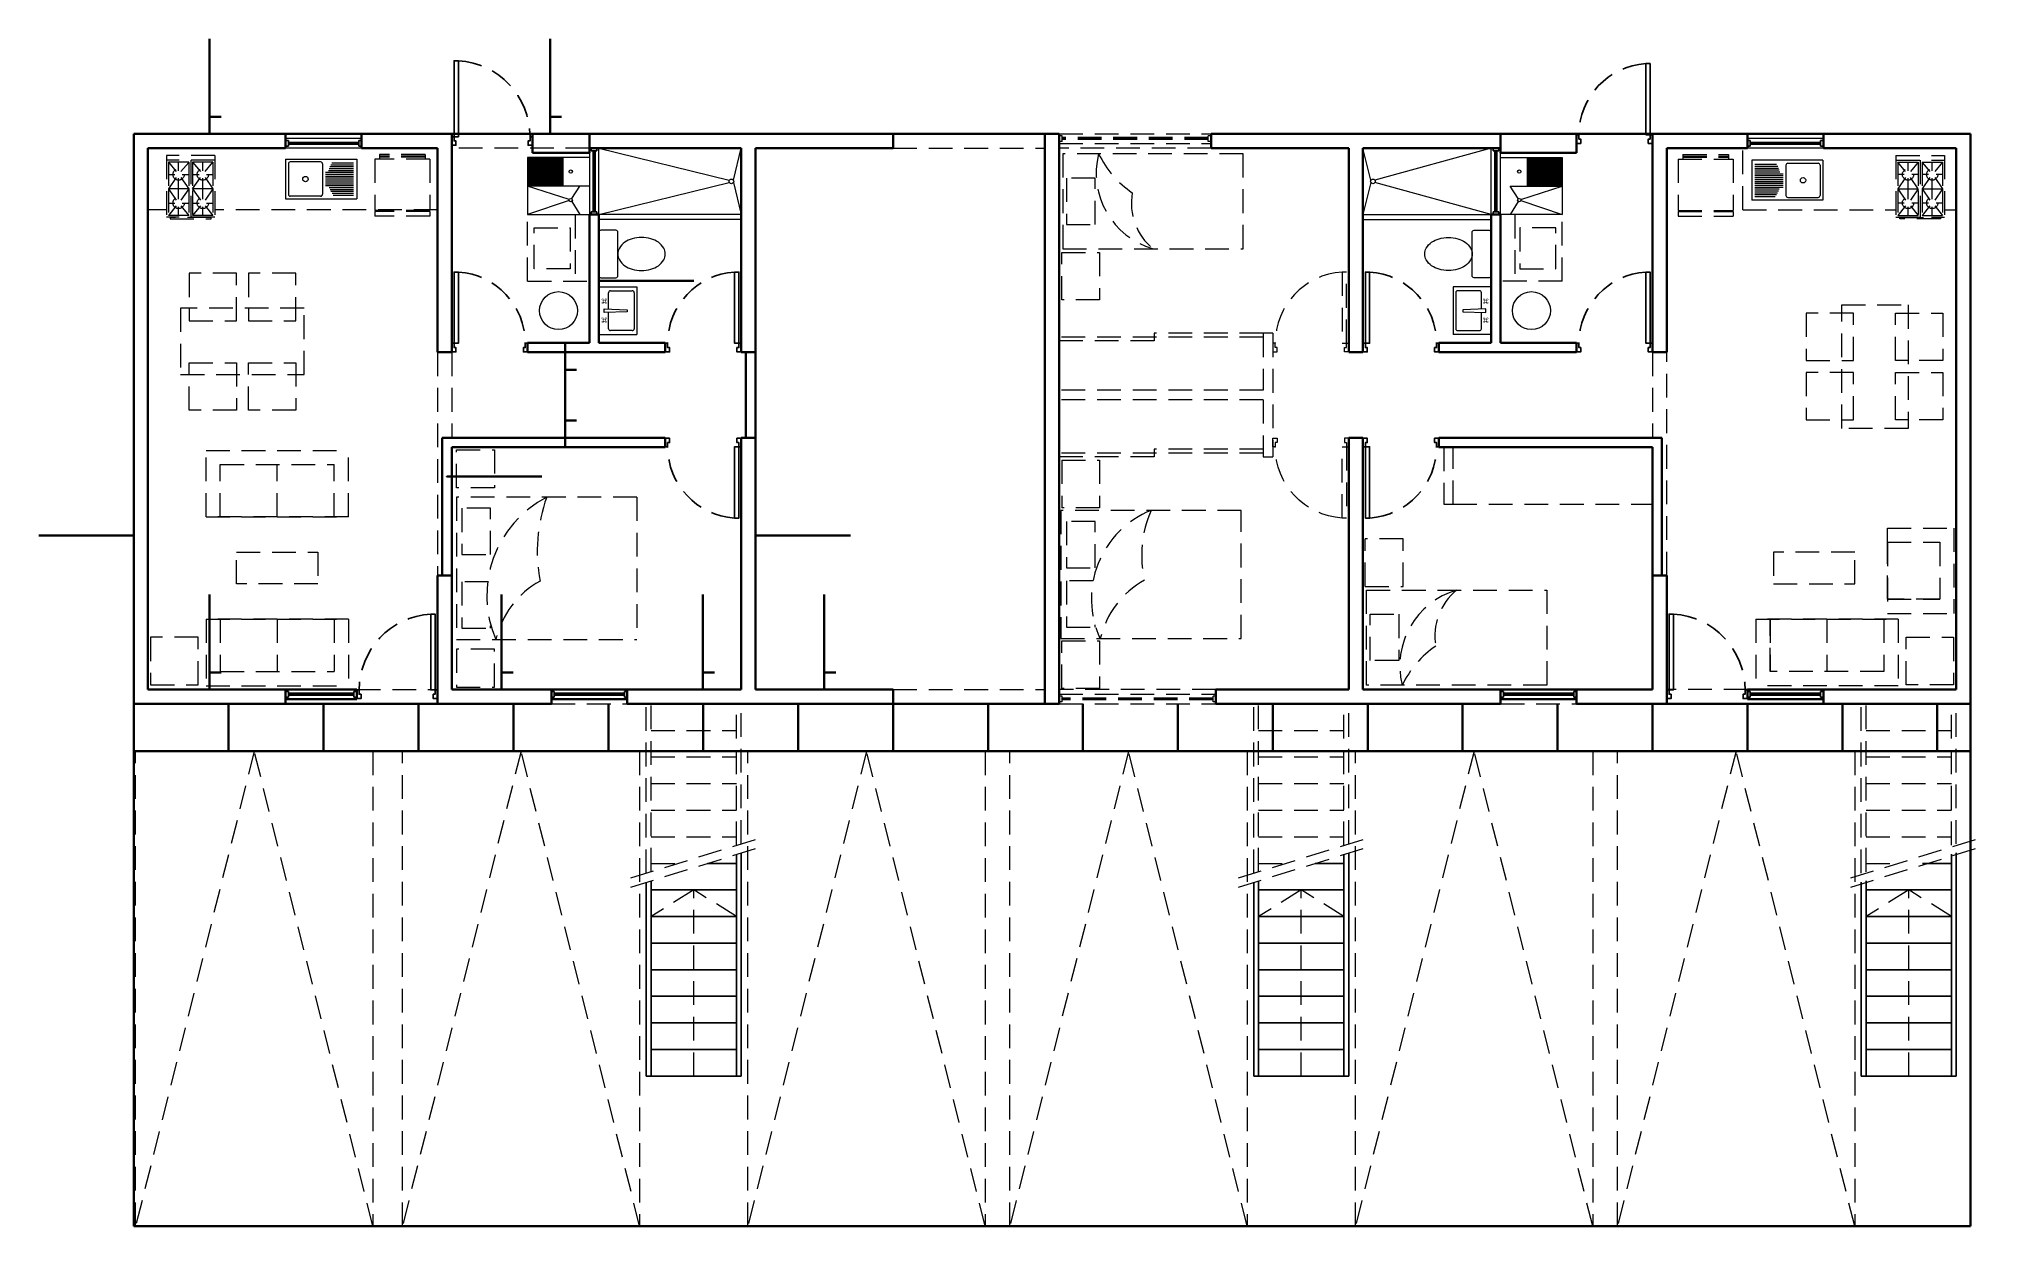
# Model space of a CAD drawing. Header units: millimetres. Extents: x 3116 to 3157, y 1704 to 1880.
# Drawn here: x 3115.73 to 3136.17, y 1704.35 to 1716.85 of the extents above.
import ezdxf

# ---------------------------------------------------------------- set-up
doc = ezdxf.new("R2010")
doc.units = ezdxf.units.MM
doc.linetypes.add('HIDDEN', pattern=[0.375, 0.25, -0.125])
for name, color, linetype, lineweight in [('A-ANNO-NOTE', 7, 'Continuous', 35), ('A-DOOR-FULL', 4, 'Continuous', 25), ('A-FLOR-LEVL', 7, 'Continuous', 35), ('A-FLOR-OVHD', 3, 'HIDDEN', 18), ('A-FLOR-STRS', 4, 'Continuous', 25), ('A-FURN', 8, 'Continuous', 18), ('A-GLAZ-FULL', 4, 'Continuous', 25), ('A-WALL-FULL-EXTR', 7, 'Continuous', 35), ('A-WALL-FULL-INTR', 7, 'Continuous', 35), ('U-PARK-MNR', 255, 'Continuous', 13)]:
    doc.layers.add(name, color=color, linetype=linetype, lineweight=lineweight)
doc.styles.add('E-ROMANS', font='romans.shx', dxfattribs={"width": 0.8})
doc.dimstyles.new('E-0200_TICK_12', dxfattribs={"dimscale": 0.001, "dimtxt": 240, "dimasz": 240, "dimexe": 120, "dimexo": 80, "dimgap": 120, "dimtad": 0, "dimzin": 0, "dimdsep": 46, "dimtxsty": 'E-ROMANS', "dimblk": 'OBLIQUE', "dimcen": 120, "dimclrd": 256, "dimclre": 256, "dimclrt": 256, "dimadec": 0, "dimazin": 0, "dimtfac": 1, "dimtmove": 1, "dimatfit": 3, "dimldrblk": 'OPEN90', "dimfxl": 1, "dimtfill": 1, "dimtolj": 1, "dimtzin": 0, "dimlwd": -1, "dimarcsym": 0})

# ---------------------------------------------------------------- blocks, each defined once
blk = doc.blocks.new('INOD')
for p, q in [((0.23, 0), (-0.23, 0)), ((-0.25, -0.02), (-0.25, -0.18)), ((-0.23, -0.2), (0.23, -0.2)), ((0.25, -0.18), (0.25, -0.02))]:
    blk.add_line(p, q)
blk.add_lwpolyline([(-0.175, -0.45, 0.07067), (-0.161, -0.549, 0.082314), (-0.124, -0.627, 0.106842), (-0.063, -0.683, 0.13438), (0, -0.7, 0.13438), (0.063, -0.683, 0.106842), (0.124, -0.627, 0.082314), (0.161, -0.549, 0.07067), (0.175, -0.45, 0.07067), (0.161, -0.351, 0.082314), (0.124, -0.273, 0.106842), (0.063, -0.217, 0.13438), (0, -0.2, 0.13438), (-0.063, -0.217, 0.106842), (-0.124, -0.273, 0.082314), (-0.161, -0.351, 0.07067)], format="xyb", close=True)
for centre, start, end in [((-0.23, -0.02), 90, 180), ((-0.23, -0.18), 180, 270), ((0.23, -0.02), 0, 90), ((0.23, -0.18), 270, 0)]:
    blk.add_arc(centre, 0.02, start, end)
blk = doc.blocks.new('DOOR-80')
for points in [[(-0.07, 0.89), (-0.07, 0.09), (-0.025, 0.09), (-0.025, 0.89), (-0.07, 0.89)], [(-0.825, 0.09), (-0.85, 0.09), (-0.85, 0), (-0.805, 0), (-0.805, 0.045), (-0.825, 0.045), (-0.825, 0.09)], [(-0.025, 0.09), (0, 0.09), (0, 0), (-0.045, 0), (-0.045, 0.045), (-0.025, 0.045), (-0.025, 0.09)]]:
    blk.add_lwpolyline(points)
at = {"linetype": 'HIDDEN'}
blk.add_arc((-0.023, 0.089), 0.802, 93.3811, 179.9341, dxfattribs=at)
blk = doc.blocks.new('DOOR-75')
for points in [[(-0.07, 0.84), (-0.07, 0.09), (-0.025, 0.09), (-0.025, 0.84), (-0.07, 0.84)], [(-0.775, 0.09), (-0.8, 0.09), (-0.8, 0), (-0.755, 0), (-0.755, 0.045), (-0.775, 0.045), (-0.775, 0.09)], [(-0.025, 0.09), (0, 0.09), (0, 0), (-0.045, 0), (-0.045, 0.045), (-0.025, 0.045), (-0.025, 0.09)]]:
    blk.add_lwpolyline(points)
at = {"linetype": 'HIDDEN'}
blk.add_arc((-0.023, 0.089), 0.752, 93.6181, 179.9249, dxfattribs=at)
blk = doc.blocks.new('_Oblique')
at = {"color": 0, "linetype": 'ByBlock', "lineweight": -2}
blk.add_line((-0.5, -0.5), (0.5, 0.5), dxfattribs=at)

msp = doc.modelspace()

# ---------------------------------------------------------------- linework, layer by layer
at = {"layer": 'A-FLOR-LEVL'}
for p, q in [((3118.325, 1715.852), (3119.125, 1715.852)), ((3120.075, 1715.852), (3120.925, 1715.852)), ((3124.725, 1715.852), (3126.325, 1715.852)), ((3132.725, 1715.852), (3131.925, 1715.852)), ((3134.525, 1715.852), (3133.725, 1715.852)), ((3119.075, 1710.002), (3118.325, 1710.002)), ((3119.075, 1710.002), (3119.075, 1709.902)), ((3121.125, 1710.002), (3121.925, 1710.002)), ((3131.925, 1710.002), (3131.125, 1710.002)), ((3133.725, 1710.002), (3133.725, 1709.902)), ((3133.725, 1710.002), (3134.525, 1710.002)), ((3116.725, 1709.852), (3116.725, 1704.352)), ((3117.725, 1709.852), (3117.725, 1709.352)), ((3119.075, 1709.902), (3118.325, 1709.902)), ((3118.325, 1709.852), (3119.925, 1709.852)), ((3118.725, 1709.852), (3118.725, 1709.352)), ((3119.725, 1709.852), (3119.725, 1709.352)), ((3120.725, 1709.852), (3120.725, 1709.352)), ((3121.125, 1709.902), (3121.925, 1709.902)), ((3121.725, 1709.852), (3121.725, 1709.352)), ((3122.725, 1709.852), (3122.725, 1709.352)), ((3123.725, 1709.852), (3123.725, 1709.352)), ((3124.725, 1709.852), (3124.725, 1709.352)), ((3124.725, 1709.852), (3126.325, 1709.852)), ((3125.725, 1709.852), (3125.725, 1709.352)), ((3126.725, 1709.852), (3126.725, 1709.352)), ((3127.725, 1709.852), (3127.725, 1709.352)), ((3128.725, 1709.852), (3128.725, 1709.352)), ((3129.725, 1709.852), (3129.725, 1709.352)), ((3130.725, 1709.852), (3130.725, 1709.352)), ((3131.925, 1709.902), (3131.125, 1709.902)), ((3131.725, 1709.852), (3131.725, 1709.352)), ((3132.725, 1709.852), (3132.725, 1709.352)), ((3132.875, 1709.852), (3134.525, 1709.852)), ((3133.725, 1709.902), (3134.525, 1709.902)), ((3133.725, 1709.852), (3133.725, 1709.352)), ((3134.725, 1709.852), (3134.725, 1709.352)), ((3135.725, 1709.852), (3135.725, 1709.352)), ((3136.075, 1709.852), (3136.075, 1704.352)), ((3116.725, 1709.352), (3136.075, 1709.352)), ((3116.725, 1704.352), (3136.075, 1704.352))]:
    msp.add_line(p, q, dxfattribs=at)
at = {"layer": 'A-FLOR-OVHD'}
for p, q in [((3121.525, 1715.702), (3120.075, 1715.702)), ((3124.725, 1715.702), (3126.325, 1715.702)), ((3126.475, 1715.852), (3128.075, 1715.852)), ((3126.505, 1715.832), (3126.475, 1715.832)), ((3126.505, 1715.772), (3126.475, 1715.772)), ((3126.475, 1715.752), (3128.075, 1715.752)), ((3128.075, 1715.702), (3126.475, 1715.702)), ((3126.505, 1715.772), (3126.505, 1715.832)), ((3128.045, 1715.812), (3126.505, 1715.812)), ((3128.045, 1715.802), (3126.505, 1715.802)), ((3128.045, 1715.792), (3126.505, 1715.792)), ((3128.075, 1715.832), (3128.045, 1715.832)), ((3128.045, 1715.772), (3128.045, 1715.832)), ((3128.075, 1715.772), (3128.045, 1715.772)), ((3128.625, 1713.712), (3126.475, 1713.712)), ((3127.475, 1713.672), (3126.475, 1713.672)), ((3127.475, 1713.752), (3127.475, 1713.672)), ((3128.625, 1713.752), (3127.475, 1713.752)), ((3128.625, 1713.752), (3128.625, 1713.152)), ((3128.725, 1713.752), (3128.625, 1713.752)), ((3128.725, 1713.752), (3128.725, 1712.452)), ((3132.725, 1713.552), (3132.725, 1712.652)), ((3132.875, 1711.202), (3132.875, 1713.552)), ((3128.625, 1713.152), (3126.475, 1713.152)), ((3128.625, 1713.052), (3126.475, 1713.052)), ((3128.625, 1713.052), (3128.625, 1712.452)), ((3128.625, 1712.492), (3126.475, 1712.492)), ((3127.475, 1712.452), (3126.475, 1712.452)), ((3128.625, 1712.532), (3127.475, 1712.532)), ((3127.475, 1712.532), (3127.475, 1712.452)), ((3128.625, 1712.452), (3128.725, 1712.452)), ((3119.075, 1710.002), (3119.925, 1710.002)), ((3124.725, 1710.002), (3126.325, 1710.002)), ((3128.125, 1710.002), (3126.475, 1710.002)), ((3126.475, 1709.952), (3128.125, 1709.952)), ((3126.505, 1709.932), (3126.475, 1709.932)), ((3126.505, 1709.872), (3126.505, 1709.932)), ((3128.125, 1709.932), (3128.095, 1709.932)), ((3128.095, 1709.872), (3128.095, 1709.932)), ((3133.725, 1710.002), (3132.875, 1710.002)), ((3121.125, 1709.852), (3121.925, 1709.852)), ((3122.125, 1708.068), (3122.125, 1709.852)), ((3122.175, 1708.084), (3122.175, 1709.852)), ((3123.075, 1708.362), (3123.075, 1709.852)), ((3123.125, 1708.378), (3123.125, 1709.852)), ((3126.505, 1709.872), (3126.475, 1709.872)), ((3126.475, 1709.852), (3128.125, 1709.852)), ((3128.095, 1709.912), (3126.505, 1709.912)), ((3128.095, 1709.902), (3126.505, 1709.902)), ((3128.095, 1709.892), (3126.505, 1709.892)), ((3128.125, 1709.872), (3128.095, 1709.872)), ((3128.525, 1708.068), (3128.525, 1709.852)), ((3128.575, 1708.084), (3128.575, 1709.852)), ((3129.475, 1708.362), (3129.475, 1709.852)), ((3129.525, 1708.378), (3129.525, 1709.852)), ((3134.925, 1708.068), (3134.925, 1709.852)), ((3134.975, 1708.084), (3134.975, 1709.852)), ((3135.875, 1708.362), (3135.875, 1709.852)), ((3135.925, 1708.378), (3135.925, 1709.852)), ((3122.175, 1709.572), (3123.075, 1709.572)), ((3128.575, 1709.572), (3129.475, 1709.572)), ((3134.975, 1709.572), (3135.875, 1709.572)), ((3122.175, 1709.292), (3123.075, 1709.292)), ((3128.575, 1709.292), (3129.475, 1709.292)), ((3134.975, 1709.292), (3135.875, 1709.292)), ((3122.175, 1709.012), (3123.075, 1709.012)), ((3128.575, 1709.012), (3129.475, 1709.012)), ((3134.975, 1709.012), (3135.875, 1709.012)), ((3122.175, 1708.732), (3123.075, 1708.732)), ((3128.575, 1708.732), (3129.475, 1708.732)), ((3134.975, 1708.732), (3135.875, 1708.732)), ((3122.175, 1708.452), (3123.075, 1708.452)), ((3128.575, 1708.452), (3129.475, 1708.452)), ((3134.975, 1708.452), (3135.875, 1708.452)), ((3122.175, 1708.172), (3122.462, 1708.172)), ((3128.575, 1708.172), (3128.862, 1708.172)), ((3134.975, 1708.172), (3135.262, 1708.172))]:
    msp.add_line(p, q, dxfattribs=at)
for points in [[(3119.925, 1713.552), (3119.925, 1711.202)], [(3120.075, 1713.552), (3120.075, 1712.652)], [(3130.525, 1712.552), (3130.525, 1711.952), (3130.625, 1711.952), (3130.625, 1712.552)], [(3130.625, 1711.952), (3132.725, 1711.952)], [(3131.125, 1709.852), (3131.925, 1709.852)], [(3121.963, 1708.018), (3123.317, 1708.437)], [(3121.963, 1707.922), (3123.317, 1708.341)], [(3128.363, 1708.018), (3129.717, 1708.437)], [(3128.363, 1707.922), (3129.717, 1708.341)], [(3134.813, 1708.018), (3136.167, 1708.437)], [(3134.813, 1707.922), (3136.167, 1708.341)], [(3123.075, 1707.612), (3122.625, 1707.892), (3122.175, 1707.612)], [(3122.625, 1705.932), (3122.625, 1707.892)], [(3129.475, 1707.612), (3129.025, 1707.892), (3128.575, 1707.612)], [(3129.025, 1705.932), (3129.025, 1707.892)], [(3135.875, 1707.612), (3135.425, 1707.892), (3134.975, 1707.612)], [(3135.425, 1705.932), (3135.425, 1707.892)]]:
    msp.add_lwpolyline(points, dxfattribs=at)
at = {"layer": 'A-FLOR-STRS'}
for p, q in [((3122.77, 1708.172), (3123.075, 1708.172)), ((3123.075, 1705.932), (3123.075, 1708.267)), ((3123.125, 1705.932), (3123.125, 1708.282)), ((3129.17, 1708.172), (3129.475, 1708.172)), ((3129.475, 1705.932), (3129.475, 1708.267)), ((3129.525, 1705.932), (3129.525, 1708.282)), ((3135.57, 1708.172), (3135.875, 1708.172)), ((3135.875, 1705.932), (3135.875, 1708.267)), ((3135.925, 1705.932), (3135.925, 1708.282)), ((3122.125, 1705.932), (3122.125, 1707.973)), ((3122.175, 1705.932), (3122.175, 1707.988)), ((3122.175, 1707.892), (3123.075, 1707.892)), ((3128.525, 1705.932), (3128.525, 1707.973)), ((3128.575, 1705.932), (3128.575, 1707.988)), ((3128.575, 1707.892), (3129.475, 1707.892)), ((3134.925, 1705.932), (3134.925, 1707.973)), ((3134.975, 1705.932), (3134.975, 1707.988)), ((3134.975, 1707.892), (3135.875, 1707.892)), ((3122.175, 1707.612), (3123.075, 1707.612)), ((3128.575, 1707.612), (3129.475, 1707.612)), ((3134.975, 1707.612), (3135.875, 1707.612)), ((3122.175, 1707.332), (3123.075, 1707.332)), ((3128.575, 1707.332), (3129.475, 1707.332)), ((3134.975, 1707.332), (3135.875, 1707.332)), ((3122.175, 1707.052), (3123.075, 1707.052)), ((3128.575, 1707.052), (3129.475, 1707.052)), ((3134.975, 1707.052), (3135.875, 1707.052)), ((3122.175, 1706.772), (3123.075, 1706.772)), ((3128.575, 1706.772), (3129.475, 1706.772)), ((3134.975, 1706.772), (3135.875, 1706.772)), ((3122.175, 1706.492), (3123.075, 1706.492)), ((3128.575, 1706.492), (3129.475, 1706.492)), ((3134.975, 1706.492), (3135.875, 1706.492)), ((3122.175, 1706.212), (3123.075, 1706.212)), ((3128.575, 1706.212), (3129.475, 1706.212)), ((3134.975, 1706.212), (3135.875, 1706.212)), ((3122.125, 1705.932), (3123.125, 1705.932)), ((3128.525, 1705.932), (3129.525, 1705.932)), ((3134.925, 1705.932), (3135.925, 1705.932))]:
    msp.add_line(p, q, dxfattribs=at)
at = {"layer": 'A-FURN'}
for p, q in [((3119.125, 1715.802), (3118.325, 1715.802)), ((3119.125, 1715.702), (3118.325, 1715.702)), ((3121.625, 1715.702), (3122.999, 1715.365)), ((3121.625, 1715.002), (3121.625, 1715.702)), ((3123.042, 1715.365), (3123.125, 1715.702)), ((3129.758, 1715.365), (3129.675, 1715.702)), ((3131.025, 1715.702), (3129.801, 1715.365)), ((3131.025, 1715.002), (3131.025, 1715.702)), ((3134.525, 1715.802), (3133.725, 1715.802)), ((3134.525, 1715.702), (3133.725, 1715.702)), ((3118.325, 1715.587), (3118.325, 1715.167)), ((3118.325, 1715.587), (3119.075, 1715.587)), ((3118.354, 1715.536), (3118.354, 1715.216)), ((3118.694, 1715.556), (3118.374, 1715.556)), ((3118.714, 1715.536), (3118.714, 1715.216)), ((3119.041, 1715.464), (3118.778, 1715.464)), ((3119.041, 1715.484), (3118.784, 1715.484)), ((3119.041, 1715.504), (3118.792, 1715.504)), ((3119.041, 1715.524), (3118.801, 1715.524)), ((3119.041, 1715.544), (3118.812, 1715.544)), ((3119.075, 1715.587), (3119.075, 1715.167)), ((3121.525, 1715.602), (3120.875, 1715.602)), ((3120.875, 1715.602), (3120.875, 1715.002)), ((3120.884, 1715.602), (3120.884, 1715.302)), ((3120.894, 1715.602), (3120.894, 1715.302)), ((3120.904, 1715.602), (3120.904, 1715.302)), ((3120.914, 1715.602), (3120.914, 1715.302)), ((3120.924, 1715.602), (3120.924, 1715.302)), ((3120.934, 1715.602), (3120.934, 1715.302)), ((3120.944, 1715.602), (3120.944, 1715.302)), ((3120.954, 1715.602), (3120.954, 1715.302)), ((3120.964, 1715.602), (3120.964, 1715.302)), ((3120.974, 1715.602), (3120.974, 1715.302)), ((3120.974, 1715.602), (3120.974, 1715.302)), ((3120.984, 1715.602), (3120.984, 1715.302)), ((3120.994, 1715.602), (3120.994, 1715.302)), ((3121.004, 1715.602), (3121.004, 1715.302)), ((3121.014, 1715.602), (3121.014, 1715.302)), ((3121.024, 1715.602), (3121.024, 1715.302)), ((3121.034, 1715.602), (3121.034, 1715.302)), ((3121.044, 1715.602), (3121.044, 1715.302)), ((3121.054, 1715.602), (3121.054, 1715.302)), ((3121.054, 1715.602), (3121.054, 1715.302)), ((3121.064, 1715.602), (3121.064, 1715.302)), ((3121.064, 1715.602), (3121.064, 1715.302)), ((3121.074, 1715.602), (3121.074, 1715.302)), ((3121.074, 1715.602), (3121.074, 1715.302)), ((3121.084, 1715.602), (3121.084, 1715.302)), ((3121.084, 1715.602), (3121.084, 1715.302)), ((3121.094, 1715.602), (3121.094, 1715.302)), ((3121.094, 1715.602), (3121.094, 1715.302)), ((3121.104, 1715.602), (3121.104, 1715.302)), ((3121.114, 1715.602), (3121.114, 1715.302)), ((3121.124, 1715.602), (3121.124, 1715.302)), ((3121.134, 1715.602), (3121.134, 1715.302)), ((3121.144, 1715.602), (3121.144, 1715.302)), ((3121.154, 1715.602), (3121.154, 1715.302)), ((3121.164, 1715.602), (3121.164, 1715.302)), ((3121.174, 1715.602), (3121.174, 1715.302)), ((3121.184, 1715.602), (3121.184, 1715.302)), ((3121.194, 1715.602), (3121.194, 1715.302)), ((3121.204, 1715.602), (3121.204, 1715.302)), ((3121.214, 1715.602), (3121.214, 1715.302)), ((3121.224, 1715.602), (3121.224, 1715.302)), ((3121.234, 1715.602), (3121.234, 1715.302)), ((3121.244, 1715.602), (3121.244, 1715.302)), ((3121.525, 1715.652), (3121.525, 1715.002)), ((3131.125, 1715.002), (3131.125, 1715.652)), ((3131.125, 1715.602), (3131.775, 1715.602)), ((3131.406, 1715.602), (3131.406, 1715.302)), ((3131.416, 1715.602), (3131.416, 1715.302)), ((3131.426, 1715.602), (3131.426, 1715.302)), ((3131.436, 1715.602), (3131.436, 1715.302)), ((3131.446, 1715.602), (3131.446, 1715.302)), ((3131.456, 1715.602), (3131.456, 1715.302)), ((3131.466, 1715.602), (3131.466, 1715.302)), ((3131.476, 1715.602), (3131.476, 1715.302)), ((3131.486, 1715.602), (3131.486, 1715.302)), ((3131.496, 1715.602), (3131.496, 1715.302)), ((3131.506, 1715.602), (3131.506, 1715.302)), ((3131.516, 1715.602), (3131.516, 1715.302)), ((3131.526, 1715.602), (3131.526, 1715.302)), ((3131.536, 1715.602), (3131.536, 1715.302)), ((3131.546, 1715.602), (3131.546, 1715.302)), ((3131.556, 1715.602), (3131.556, 1715.302)), ((3131.556, 1715.602), (3131.556, 1715.302)), ((3131.566, 1715.602), (3131.566, 1715.302)), ((3131.566, 1715.602), (3131.566, 1715.302)), ((3131.576, 1715.602), (3131.576, 1715.302)), ((3131.576, 1715.602), (3131.576, 1715.302)), ((3131.586, 1715.602), (3131.586, 1715.302)), ((3131.586, 1715.602), (3131.586, 1715.302)), ((3131.596, 1715.602), (3131.596, 1715.302)), ((3131.596, 1715.602), (3131.596, 1715.302)), ((3131.606, 1715.602), (3131.606, 1715.302)), ((3131.616, 1715.602), (3131.616, 1715.302)), ((3131.626, 1715.602), (3131.626, 1715.302)), ((3131.636, 1715.602), (3131.636, 1715.302)), ((3131.646, 1715.602), (3131.646, 1715.302)), ((3131.656, 1715.602), (3131.656, 1715.302)), ((3131.666, 1715.602), (3131.666, 1715.302)), ((3131.676, 1715.602), (3131.676, 1715.302)), ((3131.676, 1715.602), (3131.676, 1715.302)), ((3131.686, 1715.602), (3131.686, 1715.302)), ((3131.696, 1715.602), (3131.696, 1715.302)), ((3131.706, 1715.602), (3131.706, 1715.302)), ((3131.716, 1715.602), (3131.716, 1715.302)), ((3131.726, 1715.602), (3131.726, 1715.302)), ((3131.736, 1715.602), (3131.736, 1715.302)), ((3131.746, 1715.602), (3131.746, 1715.302)), ((3131.756, 1715.602), (3131.756, 1715.302)), ((3131.766, 1715.602), (3131.766, 1715.302)), ((3131.775, 1715.602), (3131.775, 1715.002)), ((3133.77, 1715.575), (3133.77, 1715.155)), ((3134.52, 1715.575), (3133.77, 1715.575)), ((3133.804, 1715.532), (3134.033, 1715.532)), ((3133.804, 1715.512), (3134.044, 1715.512)), ((3133.804, 1715.492), (3134.053, 1715.492)), ((3133.804, 1715.472), (3134.061, 1715.472)), ((3133.804, 1715.452), (3134.067, 1715.452)), ((3134.131, 1715.523), (3134.131, 1715.203)), ((3134.151, 1715.543), (3134.471, 1715.543)), ((3134.491, 1715.523), (3134.491, 1715.203)), ((3134.52, 1715.575), (3134.52, 1715.155)), ((3119.041, 1715.444), (3118.745, 1715.444)), ((3119.041, 1715.424), (3118.745, 1715.424)), ((3119.041, 1715.404), (3118.745, 1715.404)), ((3119.041, 1715.384), (3118.745, 1715.384)), ((3119.041, 1715.364), (3118.745, 1715.364)), ((3119.041, 1715.344), (3118.745, 1715.344)), ((3119.041, 1715.324), (3118.745, 1715.324)), ((3119.041, 1715.304), (3118.745, 1715.304)), ((3119.041, 1715.284), (3118.785, 1715.284)), ((3119.041, 1715.264), (3118.793, 1715.264)), ((3119.041, 1715.244), (3118.802, 1715.244)), ((3121.312, 1715.161), (3120.875, 1715.302)), ((3121.525, 1715.302), (3120.875, 1715.302)), ((3121.339, 1715.171), (3121.425, 1715.302)), ((3121.625, 1715.002), (3122.999, 1715.34)), ((3123.042, 1715.34), (3123.125, 1715.002)), ((3129.758, 1715.34), (3129.675, 1715.002)), ((3131.025, 1715.002), (3129.801, 1715.34)), ((3131.311, 1715.171), (3131.225, 1715.302)), ((3131.225, 1715.302), (3131.775, 1715.302)), ((3131.338, 1715.161), (3131.775, 1715.302)), ((3133.804, 1715.432), (3134.1, 1715.432)), ((3133.804, 1715.412), (3134.1, 1715.412)), ((3133.804, 1715.392), (3134.1, 1715.392)), ((3133.804, 1715.372), (3134.1, 1715.372)), ((3133.804, 1715.352), (3134.1, 1715.352)), ((3133.804, 1715.332), (3134.1, 1715.332)), ((3133.804, 1715.312), (3134.1, 1715.312)), ((3133.804, 1715.292), (3134.1, 1715.292)), ((3133.804, 1715.272), (3134.06, 1715.272)), ((3133.804, 1715.252), (3134.052, 1715.252)), ((3118.325, 1715.167), (3119.075, 1715.167)), ((3118.694, 1715.196), (3118.374, 1715.196)), ((3119.041, 1715.224), (3118.814, 1715.224)), ((3119.041, 1715.204), (3118.827, 1715.204)), ((3121.312, 1715.15), (3120.875, 1715.002)), ((3121.339, 1715.14), (3121.425, 1715.002)), ((3131.311, 1715.14), (3131.225, 1715.002)), ((3131.338, 1715.15), (3131.775, 1715.002)), ((3134.52, 1715.155), (3133.77, 1715.155)), ((3133.804, 1715.232), (3134.043, 1715.232)), ((3133.804, 1715.212), (3134.031, 1715.212)), ((3133.804, 1715.192), (3134.018, 1715.192)), ((3134.151, 1715.183), (3134.471, 1715.183)), ((3120.875, 1715.002), (3121.525, 1715.002)), ((3123.125, 1715.002), (3121.625, 1715.002)), ((3123.125, 1715.002), (3121.625, 1715.002)), ((3123.125, 1714.952), (3121.625, 1714.952)), ((3123.125, 1714.952), (3121.625, 1714.952)), ((3129.675, 1715.002), (3131.025, 1715.002)), ((3129.675, 1714.952), (3131.025, 1714.952)), ((3131.775, 1715.002), (3131.125, 1715.002)), ((3121.625, 1714.241), (3122.025, 1714.241)), ((3122.025, 1714.241), (3122.025, 1713.741)), ((3130.625, 1714.241), (3130.625, 1713.741)), ((3131.025, 1714.241), (3130.625, 1714.241)), ((3121.727, 1714.009), (3121.727, 1714.18)), ((3121.747, 1714.2), (3121.977, 1714.2)), ((3121.997, 1714.18), (3121.997, 1713.8)), ((3130.653, 1714.18), (3130.653, 1713.8)), ((3130.903, 1714.2), (3130.673, 1714.2)), ((3130.923, 1714.009), (3130.923, 1714.18)), ((3121.727, 1713.8), (3121.727, 1713.972)), ((3130.923, 1713.8), (3130.923, 1713.972)), ((3121.625, 1713.741), (3122.025, 1713.741)), ((3121.977, 1713.78), (3121.747, 1713.78)), ((3131.025, 1713.741), (3130.625, 1713.741)), ((3130.673, 1713.78), (3130.903, 1713.78))]:
    msp.add_line(p, q, dxfattribs=at)
at = {"layer": 'A-FURN', "linetype": 'HIDDEN'}
for p, q in [((3133.675, 1715.052), (3133.675, 1715.702)), ((3117.07, 1715.624), (3117.07, 1714.974)), ((3117.58, 1715.624), (3117.07, 1715.624)), ((3117.58, 1715.574), (3117.07, 1715.574)), ((3117.09, 1715.554), (3117.172, 1715.454)), ((3117.305, 1715.554), (3117.09, 1715.554)), ((3117.09, 1715.554), (3117.09, 1715.274)), ((3117.198, 1715.463), (3117.198, 1715.554)), ((3117.305, 1715.55), (3117.223, 1715.454)), ((3117.305, 1715.554), (3117.305, 1715.274)), ((3117.325, 1715.574), (3117.325, 1714.974)), ((3117.345, 1715.554), (3117.427, 1715.454)), ((3117.345, 1715.554), (3117.345, 1715.25)), ((3117.56, 1715.554), (3117.345, 1715.554)), ((3117.453, 1715.463), (3117.453, 1715.554)), ((3117.478, 1715.454), (3117.56, 1715.554)), ((3117.56, 1715.554), (3117.56, 1715.274)), ((3117.58, 1715.624), (3117.58, 1714.974)), ((3119.264, 1715.586), (3119.264, 1715.046)), ((3119.844, 1715.586), (3119.264, 1715.586)), ((3119.794, 1715.636), (3119.314, 1715.636)), ((3119.314, 1715.636), (3119.314, 1715.586)), ((3119.794, 1715.616), (3119.314, 1715.616)), ((3119.794, 1715.606), (3119.314, 1715.606)), ((3119.794, 1715.636), (3119.794, 1715.586)), ((3119.844, 1715.586), (3119.844, 1715.046)), ((3126.513, 1715.643), (3126.513, 1714.643)), ((3128.413, 1715.643), (3126.513, 1715.643)), ((3128.413, 1714.643), (3128.413, 1715.643)), ((3132.996, 1715.586), (3133.576, 1715.586)), ((3132.996, 1715.586), (3132.996, 1715.046)), ((3133.046, 1715.636), (3133.046, 1715.586)), ((3133.046, 1715.636), (3133.526, 1715.636)), ((3133.046, 1715.616), (3133.526, 1715.616)), ((3133.046, 1715.606), (3133.526, 1715.606)), ((3133.526, 1715.636), (3133.526, 1715.586)), ((3133.576, 1715.586), (3133.576, 1715.046)), ((3135.29, 1715.624), (3135.8, 1715.624)), ((3135.29, 1715.624), (3135.29, 1714.974)), ((3135.29, 1715.574), (3135.8, 1715.574)), ((3135.392, 1715.454), (3135.31, 1715.554)), ((3135.31, 1715.554), (3135.31, 1715.274)), ((3135.31, 1715.554), (3135.525, 1715.554)), ((3135.417, 1715.463), (3135.417, 1715.554)), ((3135.525, 1715.554), (3135.443, 1715.454)), ((3135.525, 1715.554), (3135.525, 1715.25)), ((3135.545, 1715.574), (3135.545, 1714.974)), ((3135.565, 1715.554), (3135.78, 1715.554)), ((3135.565, 1715.554), (3135.565, 1715.274)), ((3135.565, 1715.55), (3135.647, 1715.454)), ((3135.672, 1715.463), (3135.672, 1715.554)), ((3135.78, 1715.554), (3135.698, 1715.454)), ((3135.78, 1715.554), (3135.78, 1715.274)), ((3135.8, 1715.624), (3135.8, 1714.974)), ((3117.09, 1715.424), (3117.159, 1715.424)), ((3117.172, 1715.394), (3117.09, 1715.274)), ((3117.09, 1715.274), (3117.172, 1715.154)), ((3117.09, 1715.274), (3117.09, 1714.994)), ((3117.305, 1715.274), (3117.09, 1715.274)), ((3117.198, 1715.274), (3117.198, 1715.385)), ((3117.198, 1715.163), (3117.198, 1715.274)), ((3117.223, 1715.394), (3117.305, 1715.274)), ((3117.305, 1715.274), (3117.223, 1715.154)), ((3117.237, 1715.424), (3117.305, 1715.424)), ((3117.305, 1715.274), (3117.305, 1714.994)), ((3117.345, 1715.424), (3117.414, 1715.424)), ((3117.345, 1715.274), (3117.427, 1715.394)), ((3117.345, 1715.274), (3117.427, 1715.154)), ((3117.56, 1715.274), (3117.345, 1715.274)), ((3117.345, 1715.254), (3117.345, 1714.994)), ((3117.453, 1715.274), (3117.453, 1715.385)), ((3117.453, 1715.163), (3117.453, 1715.274)), ((3117.478, 1715.394), (3117.56, 1715.274)), ((3117.56, 1715.274), (3117.478, 1715.154)), ((3117.492, 1715.424), (3117.56, 1715.424)), ((3117.56, 1715.274), (3117.56, 1714.994)), ((3135.378, 1715.424), (3135.31, 1715.424)), ((3135.392, 1715.394), (3135.31, 1715.274)), ((3135.31, 1715.274), (3135.31, 1714.994)), ((3135.31, 1715.274), (3135.525, 1715.274)), ((3135.31, 1715.274), (3135.392, 1715.154)), ((3135.417, 1715.274), (3135.417, 1715.385)), ((3135.417, 1715.163), (3135.417, 1715.274)), ((3135.525, 1715.274), (3135.443, 1715.394)), ((3135.525, 1715.274), (3135.443, 1715.154)), ((3135.525, 1715.424), (3135.457, 1715.424)), ((3135.525, 1715.254), (3135.525, 1714.994)), ((3135.633, 1715.424), (3135.565, 1715.424)), ((3135.647, 1715.394), (3135.565, 1715.274)), ((3135.565, 1715.274), (3135.78, 1715.274)), ((3135.565, 1715.274), (3135.565, 1714.994)), ((3135.565, 1715.274), (3135.647, 1715.154)), ((3135.672, 1715.274), (3135.672, 1715.385)), ((3135.672, 1715.163), (3135.672, 1715.274)), ((3135.698, 1715.394), (3135.78, 1715.274)), ((3135.78, 1715.274), (3135.698, 1715.154)), ((3135.78, 1715.424), (3135.712, 1715.424)), ((3135.78, 1715.274), (3135.78, 1714.994)), ((3117.07, 1715.052), (3116.871, 1715.052)), ((3117.09, 1715.124), (3117.159, 1715.124)), ((3117.172, 1715.094), (3117.09, 1714.994)), ((3117.198, 1714.994), (3117.198, 1715.085)), ((3117.223, 1715.094), (3117.305, 1714.994)), ((3117.237, 1715.124), (3117.305, 1715.124)), ((3117.345, 1715.124), (3117.414, 1715.124)), ((3117.427, 1715.094), (3117.345, 1714.994)), ((3117.453, 1714.994), (3117.453, 1715.085)), ((3117.478, 1715.094), (3117.56, 1714.994)), ((3117.492, 1715.124), (3117.56, 1715.124)), ((3119.925, 1715.052), (3117.58, 1715.052)), ((3119.844, 1715.046), (3119.264, 1715.046)), ((3119.274, 1715.046), (3119.274, 1715.036)), ((3119.834, 1715.046), (3119.834, 1715.036)), ((3132.996, 1715.046), (3133.576, 1715.046)), ((3133.006, 1715.046), (3133.006, 1715.036)), ((3133.566, 1715.046), (3133.566, 1715.036)), ((3133.675, 1715.052), (3135.29, 1715.052)), ((3135.378, 1715.124), (3135.31, 1715.124)), ((3135.392, 1715.094), (3135.31, 1714.994)), ((3135.417, 1714.994), (3135.417, 1715.085)), ((3135.443, 1715.094), (3135.525, 1714.994)), ((3135.525, 1715.124), (3135.457, 1715.124)), ((3135.633, 1715.124), (3135.565, 1715.124)), ((3135.647, 1715.094), (3135.565, 1714.994)), ((3135.672, 1714.994), (3135.672, 1715.085)), ((3135.698, 1715.094), (3135.78, 1714.994)), ((3135.78, 1715.124), (3135.712, 1715.124)), ((3135.8, 1715.052), (3135.925, 1715.052)), ((3117.58, 1714.974), (3117.07, 1714.974)), ((3117.305, 1714.994), (3117.09, 1714.994)), ((3117.56, 1714.994), (3117.345, 1714.994)), ((3119.844, 1715.036), (3119.264, 1715.036)), ((3119.264, 1715.036), (3119.264, 1714.986)), ((3119.844, 1714.986), (3119.264, 1714.986)), ((3119.844, 1715.036), (3119.844, 1714.986)), ((3120.875, 1714.302), (3120.875, 1715.002)), ((3121.375, 1715.002), (3121.375, 1714.302)), ((3131.275, 1715.002), (3131.275, 1714.302)), ((3131.775, 1714.302), (3131.775, 1715.002)), ((3132.996, 1715.036), (3132.996, 1714.986)), ((3132.996, 1715.036), (3133.576, 1715.036)), ((3132.996, 1714.986), (3133.576, 1714.986)), ((3133.576, 1715.036), (3133.576, 1714.986)), ((3135.29, 1714.974), (3135.8, 1714.974)), ((3135.31, 1714.994), (3135.525, 1714.994)), ((3135.565, 1714.994), (3135.78, 1714.994)), ((3126.513, 1714.643), (3128.413, 1714.643)), ((3126.501, 1714.104), (3126.501, 1714.604)), ((3126.501, 1714.604), (3126.901, 1714.604)), ((3126.901, 1714.604), (3126.901, 1714.104)), ((3117.809, 1714.384), (3117.309, 1714.384)), ((3117.309, 1714.384), (3117.309, 1713.884)), ((3117.809, 1713.884), (3117.809, 1714.384)), ((3117.933, 1714.384), (3117.933, 1713.884)), ((3118.433, 1714.384), (3117.933, 1714.384)), ((3118.433, 1713.884), (3118.433, 1714.384)), ((3120.875, 1714.302), (3121.525, 1714.302)), ((3131.775, 1714.302), (3131.125, 1714.302)), ((3126.901, 1714.104), (3126.501, 1714.104)), ((3134.718, 1714.051), (3135.418, 1714.051)), ((3134.718, 1712.751), (3134.718, 1714.051)), ((3135.418, 1714.051), (3135.418, 1712.751)), ((3118.519, 1714.017), (3117.219, 1714.017)), ((3117.219, 1714.017), (3117.219, 1713.317)), ((3117.309, 1713.884), (3117.809, 1713.884)), ((3117.933, 1713.884), (3118.433, 1713.884)), ((3118.519, 1713.317), (3118.519, 1714.017)), ((3134.844, 1713.965), (3134.344, 1713.965)), ((3134.344, 1713.965), (3134.344, 1713.465)), ((3134.844, 1713.465), (3134.844, 1713.965)), ((3135.285, 1713.965), (3135.785, 1713.965)), ((3135.285, 1713.465), (3135.285, 1713.965)), ((3135.785, 1713.965), (3135.785, 1713.465)), ((3117.309, 1712.943), (3117.309, 1713.443)), ((3117.309, 1713.443), (3117.809, 1713.443)), ((3117.809, 1713.443), (3117.809, 1712.943)), ((3117.933, 1712.943), (3117.933, 1713.443)), ((3117.933, 1713.443), (3118.433, 1713.443)), ((3118.433, 1713.443), (3118.433, 1712.943)), ((3134.344, 1713.465), (3134.844, 1713.465)), ((3135.785, 1713.465), (3135.285, 1713.465)), ((3117.219, 1713.317), (3118.519, 1713.317)), ((3134.844, 1713.341), (3134.344, 1713.341)), ((3134.344, 1713.341), (3134.344, 1712.841)), ((3134.844, 1712.841), (3134.844, 1713.341)), ((3135.285, 1713.341), (3135.785, 1713.341)), ((3135.285, 1712.841), (3135.285, 1713.341)), ((3135.785, 1713.341), (3135.785, 1712.841)), ((3117.809, 1712.943), (3117.309, 1712.943)), ((3118.433, 1712.943), (3117.933, 1712.943)), ((3134.344, 1712.841), (3134.844, 1712.841)), ((3135.785, 1712.841), (3135.285, 1712.841)), ((3135.418, 1712.751), (3134.718, 1712.751)), ((3117.487, 1711.82), (3117.487, 1712.52)), ((3117.487, 1712.52), (3118.987, 1712.52)), ((3118.987, 1711.82), (3118.987, 1712.52)), ((3126.501, 1712.416), (3126.501, 1711.916)), ((3126.501, 1712.416), (3126.901, 1712.416)), ((3126.901, 1712.416), (3126.901, 1711.916)), ((3117.637, 1712.37), (3118.837, 1712.37)), ((3117.637, 1711.82), (3117.637, 1712.37)), ((3118.237, 1711.82), (3118.237, 1712.37)), ((3118.837, 1711.82), (3118.837, 1712.37)), ((3120.126, 1712.027), (3120.126, 1710.527)), ((3122.026, 1712.027), (3120.126, 1712.027)), ((3122.026, 1712.027), (3122.026, 1710.527)), ((3118.987, 1711.82), (3117.487, 1711.82)), ((3117.487, 1711.82), (3118.987, 1711.82)), ((3126.493, 1711.888), (3126.493, 1710.538)), ((3128.393, 1711.888), (3126.493, 1711.888)), ((3126.901, 1711.916), (3126.501, 1711.916)), ((3128.393, 1710.538), (3128.393, 1711.888)), ((3129.699, 1711.088), (3129.699, 1711.588)), ((3130.099, 1711.588), (3129.699, 1711.588)), ((3130.099, 1711.088), (3130.099, 1711.588)), ((3135.201, 1711.552), (3135.201, 1711.702)), ((3135.201, 1711.702), (3135.901, 1711.702)), ((3135.901, 1711.702), (3135.901, 1710.802)), ((3135.201, 1711.552), (3135.201, 1710.802)), ((3135.201, 1710.952), (3135.201, 1711.552)), ((3135.201, 1711.552), (3135.751, 1711.552)), ((3135.201, 1710.952), (3135.201, 1711.552)), ((3135.751, 1711.552), (3135.751, 1710.952)), ((3129.699, 1711.088), (3130.099, 1711.088)), ((3129.711, 1711.049), (3131.611, 1711.049)), ((3129.711, 1710.049), (3129.711, 1711.049)), ((3131.611, 1711.049), (3131.611, 1710.049)), ((3135.751, 1710.952), (3135.201, 1710.952)), ((3135.201, 1710.952), (3135.751, 1710.952)), ((3135.201, 1710.802), (3135.901, 1710.802)), ((3117.403, 1710.552), (3116.903, 1710.552)), ((3116.903, 1710.552), (3116.903, 1710.052)), ((3117.403, 1710.052), (3117.403, 1710.552)), ((3117.487, 1710.742), (3117.487, 1710.042)), ((3118.987, 1710.742), (3117.487, 1710.742)), ((3117.487, 1710.742), (3118.987, 1710.742)), ((3117.637, 1710.742), (3117.637, 1710.192)), ((3118.237, 1710.742), (3118.237, 1710.192)), ((3118.837, 1710.742), (3118.837, 1710.192)), ((3118.987, 1710.742), (3118.987, 1710.042)), ((3133.813, 1710.742), (3133.813, 1710.042)), ((3135.313, 1710.742), (3133.813, 1710.742)), ((3133.813, 1710.742), (3135.313, 1710.742)), ((3133.963, 1710.742), (3133.963, 1710.192)), ((3133.963, 1710.192), (3133.963, 1710.742)), ((3134.563, 1710.742), (3134.563, 1710.192)), ((3135.163, 1710.742), (3135.163, 1710.192)), ((3135.313, 1710.742), (3135.313, 1710.042)), ((3135.397, 1710.052), (3135.397, 1710.552)), ((3135.397, 1710.552), (3135.897, 1710.552)), ((3135.897, 1710.552), (3135.897, 1710.052)), ((3120.126, 1710.527), (3122.026, 1710.527)), ((3126.493, 1710.538), (3128.393, 1710.538)), ((3126.501, 1710.014), (3126.501, 1710.514)), ((3126.501, 1710.514), (3126.901, 1710.514)), ((3126.901, 1710.514), (3126.901, 1710.014)), ((3117.637, 1710.192), (3118.837, 1710.192)), ((3135.163, 1710.192), (3133.963, 1710.192)), ((3116.903, 1710.052), (3117.403, 1710.052)), ((3117.487, 1710.042), (3118.987, 1710.042)), ((3126.901, 1710.014), (3126.501, 1710.014)), ((3131.611, 1710.049), (3129.711, 1710.049)), ((3135.313, 1710.042), (3133.813, 1710.042)), ((3135.897, 1710.052), (3135.397, 1710.052))]:
    msp.add_line(p, q, dxfattribs=at)
for points in [[(3126.853, 1715.385), (3126.551, 1715.385), (3126.551, 1714.897), (3126.853, 1714.897)], [(3117.541, 1714.971), (3117.11, 1714.971), (3117.11, 1714.958), (3117.541, 1714.958)], [(3120.942, 1714.863), (3121.323, 1714.863), (3121.323, 1714.432), (3120.942, 1714.432)], [(3131.708, 1714.863), (3131.327, 1714.863), (3131.327, 1714.432), (3131.708, 1714.432)], [(3135.329, 1714.971), (3135.76, 1714.971), (3135.76, 1714.958), (3135.329, 1714.958)], [(3120.485, 1711.91), (3120.183, 1711.91), (3120.183, 1711.422), (3120.485, 1711.422)], [(3126.853, 1711.771), (3126.551, 1711.771), (3126.551, 1711.283), (3126.853, 1711.283)], [(3118.666, 1711.448), (3118.666, 1711.114), (3117.808, 1711.114), (3117.808, 1711.448)], [(3133.999, 1711.448), (3133.999, 1711.114), (3134.857, 1711.114), (3134.857, 1711.448)], [(3130.051, 1710.306), (3129.749, 1710.306), (3129.749, 1710.794), (3130.051, 1710.794)]]:
    msp.add_lwpolyline(points, close=True, dxfattribs=at)
at = {"layer": 'A-FURN', "const_width": 0.005}
for points in [[(3121.664, 1714.101, -1), (3121.664, 1714.116, -1)], [(3121.658, 1714.073, -1), (3121.673, 1714.073, -1)], [(3121.682, 1714.103, -1), (3121.682, 1714.078, -1)], [(3121.699, 1714.101, 1), (3121.699, 1714.116, 1)], [(3121.706, 1714.073, 1), (3121.691, 1714.073, 1)], [(3130.951, 1714.101, -1), (3130.951, 1714.116, -1)], [(3130.944, 1714.073, -1), (3130.959, 1714.073, -1)], [(3130.968, 1714.103, 1), (3130.968, 1714.078, 1)], [(3130.993, 1714.073, 1), (3130.978, 1714.073, 1)], [(3130.986, 1714.101, 1), (3130.986, 1714.116, 1)], [(3121.664, 1713.901, -1), (3121.664, 1713.916, -1)], [(3121.658, 1713.873, -1), (3121.673, 1713.873, -1)], [(3121.682, 1713.903, -1), (3121.682, 1713.878, -1)], [(3121.699, 1713.901, 1), (3121.699, 1713.916, 1)], [(3121.706, 1713.873, 1), (3121.691, 1713.873, 1)], [(3130.951, 1713.901, -1), (3130.951, 1713.916, -1)], [(3130.944, 1713.873, -1), (3130.959, 1713.873, -1)], [(3130.968, 1713.903, 1), (3130.968, 1713.878, 1)], [(3130.993, 1713.873, 1), (3130.978, 1713.873, 1)], [(3130.986, 1713.901, 1), (3130.986, 1713.916, 1)]]:
    msp.add_lwpolyline(points, format="xyb", close=True, dxfattribs=at)
at = {"layer": 'A-FURN'}
for points in [[(3121.922, 1714), (3121.922, 1713.98), (3121.682, 1713.97), (3121.682, 1714.01)], [(3130.728, 1714), (3130.728, 1713.98), (3130.968, 1713.97), (3130.968, 1714.01)]]:
    msp.add_lwpolyline(points, close=True, dxfattribs=at)
at = {"layer": 'A-FURN', "linetype": 'HIDDEN'}
for points in [[(3120.126, 1712.527), (3120.526, 1712.527), (3120.526, 1712.127), (3120.126, 1712.127), (3120.126, 1712.527)], [(3120.464, 1711.136), (3120.183, 1711.136), (3120.183, 1710.648), (3120.485, 1710.648), (3120.485, 1710.673)], [(3126.832, 1711.147), (3126.551, 1711.147), (3126.551, 1710.658), (3126.853, 1710.658), (3126.853, 1710.683)], [(3120.126, 1710.027), (3120.526, 1710.027), (3120.526, 1710.427), (3120.126, 1710.427), (3120.126, 1710.027)]]:
    msp.add_lwpolyline(points, dxfattribs=at)
for centre in [(3117.198, 1715.424), (3117.453, 1715.424), (3135.417, 1715.424), (3135.672, 1715.424), (3117.198, 1715.124), (3117.453, 1715.124), (3135.417, 1715.124), (3135.672, 1715.124)]:
    msp.add_circle(centre, 0.0594, dxfattribs=at)
at = {"layer": 'A-FURN'}
for centre, radius in [((3121.329, 1715.455), 0.0181), ((3131.321, 1715.455), 0.0181), ((3118.534, 1715.376), 0.0284), ((3123.021, 1715.352), 0.0246), ((3129.78, 1715.352), 0.0246), ((3134.311, 1715.363), 0.0284), ((3121.329, 1715.155), 0.0181), ((3131.321, 1715.155), 0.0181), ((3121.2, 1713.991), 0.2), ((3131.45, 1713.991), 0.2)]:
    msp.add_circle(centre, radius, dxfattribs=at)
for centre, start, end in [((3118.374, 1715.536), 90, 180), ((3118.694, 1715.536), 0, 90), ((3134.151, 1715.523), 90, 180), ((3134.471, 1715.523), 0, 90), ((3118.374, 1715.216), 180, 270), ((3118.694, 1715.216), 270, 0), ((3134.151, 1715.203), 180, 270), ((3134.471, 1715.203), 270, 0), ((3121.747, 1714.18), 90, 180), ((3121.977, 1714.18), 0, 90), ((3130.673, 1714.18), 90, 180), ((3130.903, 1714.18), 0, 90), ((3121.747, 1713.8), 180, 270), ((3121.977, 1713.8), 270, 0), ((3130.673, 1713.8), 180, 270), ((3130.903, 1713.8), 270, 0)]:
    msp.add_arc(centre, 0.02, start, end, dxfattribs=at)
at = {"layer": 'A-FURN', "linetype": 'HIDDEN'}
for centre, radius, start, end in [((3127.694, 1715.439), 0.829, 165.8376, 253.842), ((3127.843, 1716.106), 1.06, 205.9927, 235.655), ((3127.85, 1715.121), 0.615, 169.6888, 231.0441), ((3121.616, 1710.989), 1.171, 117.4653, 203.2116), ((3122.655, 1711.457), 1.679, 160.1455, 190.7924), ((3127.814, 1710.959), 1, 111.7559, 204.9386), ((3128.514, 1711.415), 1.17, 156.1714, 192.9265), ((3121.457, 1710.317), 0.941, 118.6672, 167.0769), ((3127.825, 1710.327), 0.941, 118.6672, 167.0769), ((3130.892, 1710.252), 0.829, 106.158, 194.1624), ((3131.048, 1710.57), 0.615, 128.9559, 190.3112), ((3131.041, 1709.585), 1.06, 124.345, 154.0073)]:
    msp.add_arc(centre, radius, start, end, dxfattribs=at)
at = {"layer": 'A-GLAZ-FULL'}
for p, q in [((3118.355, 1715.782), (3118.325, 1715.782)), ((3118.355, 1715.722), (3118.325, 1715.722)), ((3118.355, 1715.722), (3118.355, 1715.782)), ((3119.095, 1715.762), (3118.355, 1715.762)), ((3119.095, 1715.752), (3118.355, 1715.752)), ((3119.095, 1715.742), (3118.355, 1715.742)), ((3119.125, 1715.782), (3119.095, 1715.782)), ((3119.095, 1715.722), (3119.095, 1715.782)), ((3119.125, 1715.722), (3119.095, 1715.722)), ((3121.545, 1715.702), (3121.545, 1715.672)), ((3121.605, 1715.672), (3121.545, 1715.672)), ((3121.565, 1715.672), (3121.565, 1715.032)), ((3121.575, 1715.672), (3121.575, 1715.032)), ((3121.585, 1715.672), (3121.585, 1715.032)), ((3121.605, 1715.702), (3121.605, 1715.672)), ((3131.045, 1715.702), (3131.045, 1715.672)), ((3131.045, 1715.672), (3131.105, 1715.672)), ((3131.065, 1715.672), (3131.065, 1715.032)), ((3131.075, 1715.672), (3131.075, 1715.032)), ((3131.085, 1715.672), (3131.085, 1715.032)), ((3131.105, 1715.702), (3131.105, 1715.672)), ((3133.755, 1715.782), (3133.725, 1715.782)), ((3133.755, 1715.722), (3133.725, 1715.722)), ((3133.755, 1715.722), (3133.755, 1715.782)), ((3134.495, 1715.762), (3133.755, 1715.762)), ((3134.495, 1715.752), (3133.755, 1715.752)), ((3134.495, 1715.742), (3133.755, 1715.742)), ((3134.525, 1715.782), (3134.495, 1715.782)), ((3134.495, 1715.722), (3134.495, 1715.782)), ((3134.525, 1715.722), (3134.495, 1715.722)), ((3121.605, 1715.032), (3121.545, 1715.032)), ((3121.545, 1715.032), (3121.545, 1715.002)), ((3121.605, 1715.032), (3121.605, 1715.002)), ((3131.045, 1715.032), (3131.105, 1715.032)), ((3131.045, 1715.032), (3131.045, 1715.002)), ((3131.105, 1715.032), (3131.105, 1715.002)), ((3118.355, 1709.982), (3118.325, 1709.982)), ((3118.355, 1709.922), (3118.355, 1709.982)), ((3119.045, 1709.962), (3118.355, 1709.962)), ((3119.045, 1709.952), (3118.355, 1709.952)), ((3119.045, 1709.942), (3118.355, 1709.942)), ((3119.075, 1709.982), (3119.045, 1709.982)), ((3119.045, 1709.922), (3119.045, 1709.982)), ((3121.125, 1709.982), (3121.155, 1709.982)), ((3121.155, 1709.922), (3121.155, 1709.982)), ((3121.155, 1709.962), (3121.895, 1709.962)), ((3121.155, 1709.952), (3121.895, 1709.952)), ((3121.155, 1709.942), (3121.895, 1709.942)), ((3121.895, 1709.922), (3121.895, 1709.982)), ((3121.895, 1709.982), (3121.925, 1709.982)), ((3131.155, 1709.982), (3131.125, 1709.982)), ((3131.155, 1709.982), (3131.155, 1709.922)), ((3131.895, 1709.962), (3131.155, 1709.962)), ((3131.895, 1709.952), (3131.155, 1709.952)), ((3131.895, 1709.942), (3131.155, 1709.942)), ((3131.925, 1709.982), (3131.895, 1709.982)), ((3131.895, 1709.982), (3131.895, 1709.922)), ((3133.725, 1709.982), (3133.755, 1709.982)), ((3133.755, 1709.922), (3133.755, 1709.982)), ((3133.755, 1709.962), (3134.495, 1709.962)), ((3133.755, 1709.952), (3134.495, 1709.952)), ((3133.755, 1709.942), (3134.495, 1709.942)), ((3134.495, 1709.922), (3134.495, 1709.982)), ((3134.495, 1709.982), (3134.525, 1709.982)), ((3118.355, 1709.922), (3118.325, 1709.922)), ((3119.075, 1709.922), (3119.045, 1709.922)), ((3121.125, 1709.922), (3121.155, 1709.922)), ((3121.895, 1709.922), (3121.925, 1709.922)), ((3131.155, 1709.922), (3131.125, 1709.922)), ((3131.925, 1709.922), (3131.895, 1709.922)), ((3133.725, 1709.922), (3133.755, 1709.922)), ((3134.495, 1709.922), (3134.525, 1709.922))]:
    msp.add_line(p, q, dxfattribs=at)
at = {"layer": 'A-WALL-FULL-EXTR'}
for p, q in [((3116.725, 1709.852), (3116.725, 1715.852)), ((3116.875, 1710.002), (3116.875, 1715.702)), ((3118.325, 1715.852), (3118.325, 1715.702)), ((3119.125, 1715.852), (3119.125, 1715.702)), ((3119.125, 1715.852), (3119.925, 1715.852)), ((3119.125, 1715.702), (3119.925, 1715.702)), ((3119.925, 1715.852), (3120.075, 1715.852)), ((3119.925, 1713.552), (3119.925, 1715.702)), ((3120.075, 1713.552), (3120.075, 1715.852)), ((3124.725, 1715.852), (3121.525, 1715.852)), ((3121.525, 1715.852), (3121.525, 1715.702)), ((3123.125, 1715.702), (3121.525, 1715.702)), ((3123.125, 1715.702), (3121.525, 1715.702)), ((3123.125, 1713.552), (3123.125, 1715.702)), ((3123.275, 1713.552), (3123.275, 1715.702)), ((3123.275, 1715.702), (3124.725, 1715.702)), ((3124.725, 1715.702), (3124.725, 1715.852)), ((3126.325, 1709.852), (3126.325, 1715.852)), ((3126.325, 1715.852), (3126.475, 1715.852)), ((3126.475, 1709.852), (3126.475, 1715.852)), ((3128.075, 1715.702), (3128.075, 1715.852)), ((3129.525, 1715.702), (3128.075, 1715.702)), ((3129.525, 1713.552), (3129.525, 1715.702)), ((3129.675, 1713.552), (3129.675, 1715.702)), ((3131.125, 1715.702), (3131.125, 1715.852)), ((3132.725, 1713.552), (3132.725, 1715.852)), ((3133.725, 1715.852), (3132.725, 1715.852)), ((3132.875, 1713.552), (3132.875, 1715.702)), ((3133.725, 1715.702), (3132.875, 1715.702)), ((3133.725, 1715.702), (3133.725, 1715.852)), ((3136.075, 1715.852), (3134.525, 1715.852)), ((3134.525, 1715.702), (3134.525, 1715.852)), ((3135.925, 1715.702), (3134.525, 1715.702)), ((3135.925, 1710.002), (3135.925, 1715.702)), ((3136.075, 1709.852), (3136.075, 1715.852)), ((3119.925, 1713.552), (3120.075, 1713.552)), ((3123.275, 1713.552), (3123.125, 1713.552)), ((3129.675, 1713.552), (3129.525, 1713.552)), ((3132.875, 1713.552), (3132.725, 1713.552)), ((3123.125, 1712.652), (3123.275, 1712.652)), ((3123.125, 1710.002), (3123.125, 1712.652)), ((3123.275, 1710.002), (3123.275, 1712.652)), ((3129.525, 1710.002), (3129.525, 1712.652)), ((3129.675, 1712.652), (3129.525, 1712.652)), ((3129.675, 1710.002), (3129.675, 1712.652)), ((3119.925, 1709.852), (3119.925, 1711.202)), ((3119.925, 1711.202), (3120.075, 1711.202)), ((3120.075, 1710.002), (3120.075, 1711.202)), ((3132.725, 1710.002), (3132.725, 1711.202)), ((3132.725, 1711.202), (3132.875, 1711.202)), ((3132.875, 1709.852), (3132.875, 1711.202)), ((3118.325, 1710.002), (3116.875, 1710.002)), ((3118.325, 1709.852), (3118.325, 1710.002)), ((3121.125, 1710.002), (3120.075, 1710.002)), ((3121.125, 1709.852), (3121.125, 1710.002)), ((3123.125, 1710.002), (3121.925, 1710.002)), ((3121.925, 1709.852), (3121.925, 1710.002)), ((3123.275, 1710.002), (3124.725, 1710.002)), ((3124.725, 1710.002), (3124.725, 1709.852)), ((3128.125, 1709.852), (3128.125, 1710.002)), ((3128.125, 1710.002), (3129.525, 1710.002)), ((3131.125, 1710.002), (3129.675, 1710.002)), ((3131.125, 1710.002), (3131.125, 1709.852)), ((3132.725, 1710.002), (3131.925, 1710.002)), ((3131.925, 1709.852), (3131.925, 1710.002)), ((3135.925, 1710.002), (3134.525, 1710.002)), ((3134.525, 1709.852), (3134.525, 1710.002)), ((3116.725, 1709.852), (3118.325, 1709.852)), ((3121.125, 1709.852), (3119.925, 1709.852)), ((3124.725, 1709.852), (3121.925, 1709.852)), ((3126.325, 1709.852), (3126.475, 1709.852)), ((3128.125, 1709.852), (3131.125, 1709.852)), ((3132.725, 1709.852), (3131.925, 1709.852)), ((3132.875, 1709.852), (3132.725, 1709.852)), ((3136.075, 1709.852), (3134.525, 1709.852))]:
    msp.add_line(p, q, dxfattribs=at)
for points in [[(3118.325, 1715.852), (3116.725, 1715.852)], [(3118.325, 1715.702), (3116.875, 1715.702)], [(3131.125, 1715.852), (3128.075, 1715.852)], [(3131.125, 1715.702), (3129.675, 1715.702)]]:
    msp.add_lwpolyline(points, dxfattribs=at)
at = {"layer": 'A-WALL-FULL-INTR'}
for p, q in [((3120.925, 1715.652), (3120.925, 1715.852)), ((3120.925, 1715.852), (3121.525, 1715.852)), ((3121.525, 1715.652), (3121.525, 1715.702)), ((3131.925, 1715.852), (3131.125, 1715.852)), ((3131.125, 1715.652), (3131.125, 1715.702)), ((3131.925, 1715.652), (3131.925, 1715.852)), ((3120.925, 1715.652), (3121.525, 1715.652)), ((3131.925, 1715.652), (3131.125, 1715.652)), ((3121.525, 1715.002), (3121.525, 1713.652)), ((3121.625, 1715.002), (3121.525, 1715.002)), ((3121.625, 1715.002), (3121.625, 1713.652)), ((3131.025, 1715.002), (3131.025, 1713.652)), ((3120.875, 1713.652), (3121.525, 1713.652)), ((3120.875, 1713.652), (3120.875, 1713.552)), ((3122.325, 1713.652), (3121.625, 1713.652)), ((3122.325, 1713.552), (3122.325, 1713.652)), ((3130.475, 1713.552), (3130.475, 1713.652)), ((3130.475, 1713.652), (3131.025, 1713.652)), ((3131.925, 1713.652), (3131.125, 1713.652)), ((3131.925, 1713.652), (3131.925, 1713.552)), ((3120.875, 1713.552), (3122.325, 1713.552)), ((3131.925, 1713.552), (3130.475, 1713.552)), ((3119.975, 1712.652), (3122.325, 1712.652)), ((3119.975, 1712.652), (3119.975, 1711.202)), ((3122.325, 1712.552), (3122.325, 1712.652)), ((3130.475, 1712.552), (3130.475, 1712.652)), ((3132.825, 1712.652), (3130.475, 1712.652)), ((3132.825, 1711.202), (3132.825, 1712.652)), ((3120.075, 1712.552), (3122.325, 1712.552)), ((3120.075, 1712.552), (3120.075, 1711.202)), ((3132.725, 1712.552), (3130.475, 1712.552)), ((3132.725, 1712.552), (3132.725, 1711.202))]:
    msp.add_line(p, q, dxfattribs=at)
for points in [[(3131.025, 1715.002), (3131.125, 1715.002), (3131.125, 1713.652)], [(3123.175, 1713.552), (3123.175, 1712.652)], [(3123.275, 1713.552), (3123.275, 1712.652)]]:
    msp.add_lwpolyline(points, dxfattribs=at)
at = {"layer": 'U-PARK-MNR', "linetype": 'HIDDEN'}
for points in [[(3119.245, 1704.352), (3116.745, 1704.352), (3116.745, 1709.352), (3119.245, 1709.352), (3119.245, 1704.352)], [(3119.245, 1704.352), (3117.995, 1709.352), (3116.745, 1704.352)], [(3122.055, 1704.352), (3119.555, 1704.352), (3119.555, 1709.352), (3122.055, 1709.352), (3122.055, 1704.352)], [(3122.055, 1704.352), (3120.805, 1709.352), (3119.555, 1704.352)], [(3125.695, 1704.352), (3123.195, 1704.352), (3123.195, 1709.352), (3125.695, 1709.352), (3125.695, 1704.352)], [(3125.695, 1704.352), (3124.445, 1709.352), (3123.195, 1704.352)], [(3128.455, 1704.352), (3125.955, 1704.352), (3125.955, 1709.352), (3128.455, 1709.352), (3128.455, 1704.352)], [(3128.455, 1704.352), (3127.205, 1709.352), (3125.955, 1704.352)], [(3132.095, 1704.352), (3129.595, 1704.352), (3129.595, 1709.352), (3132.095, 1709.352), (3132.095, 1704.352)], [(3132.095, 1704.352), (3130.845, 1709.352), (3129.595, 1704.352)], [(3134.855, 1704.352), (3132.355, 1704.352), (3132.355, 1709.352), (3134.855, 1709.352), (3134.855, 1704.352)], [(3134.855, 1704.352), (3133.605, 1709.352), (3132.355, 1704.352)]]:
    msp.add_lwpolyline(points, dxfattribs=at)

# ---------------------------------------------------------------- block references
at = {"layer": 'A-DOOR-FULL', "xscale": -1}
for name, p in [('DOOR-80', (3120.075, 1715.732)), ('DOOR-75', (3120.075, 1713.557)), ('DOOR-75', (3129.675, 1713.557)), ('DOOR-80', (3132.875, 1709.907))]:
    msp.add_blockref(name, p, dxfattribs=at)
at = {"layer": 'A-DOOR-FULL'}
for name, p in [('DOOR-75', (3132.725, 1715.752)), ('DOOR-75', (3123.125, 1713.557)), ('DOOR-75', (3132.725, 1713.557)), ('DOOR-80', (3119.925, 1709.907))]:
    msp.add_blockref(name, p, dxfattribs=at)
at = {"layer": 'A-DOOR-FULL', "xscale": -1, "rotation": 180}
msp.add_blockref('DOOR-75', (3123.125, 1712.647), dxfattribs=at)
at = {"layer": 'A-DOOR-FULL', "rotation": 180}
msp.add_blockref('DOOR-75', (3129.675, 1712.647), dxfattribs=at)
at = {"layer": 'A-FLOR-OVHD'}
msp.add_blockref('DOOR-75', (3129.525, 1713.557), dxfattribs=at)
at = {"layer": 'A-FLOR-OVHD', "xscale": -1, "rotation": 180}
msp.add_blockref('DOOR-75', (3129.525, 1712.647), dxfattribs=at)
at = {"layer": 'A-FURN', "rotation": 90}
msp.add_blockref('INOD', (3121.625, 1714.587), dxfattribs=at)
at = {"layer": 'A-FURN', "xscale": -1, "rotation": 270}
msp.add_blockref('INOD', (3131.025, 1714.587), dxfattribs=at)

# ---------------------------------------------------------------- leaders
at = {"layer": 'A-ANNO-NOTE'}
for points in [[(3117.525, 1715.852), (3117.525, 1716.03), (3117.646, 1716.03)], [(3121.112, 1715.852), (3121.112, 1716.03), (3121.233, 1716.03)], [(3121.625, 1714.305), (3121.848, 1714.305), (3121.969, 1714.305)], [(3121.27, 1712.656), (3121.27, 1712.834), (3121.391, 1712.834)], [(3121.27, 1713.552), (3121.27, 1713.369), (3121.391, 1713.369)], [(3120.025, 1712.243), (3120.248, 1712.243), (3120.369, 1712.243)], [(3116.725, 1711.625), (3116.502, 1711.625), (3116.381, 1711.625)], [(3123.275, 1711.625), (3123.498, 1711.625), (3123.619, 1711.625)], [(3117.525, 1710.002), (3117.525, 1710.18), (3117.646, 1710.18)], [(3120.6, 1710.002), (3120.6, 1710.18), (3120.721, 1710.18)], [(3122.722, 1710.002), (3122.722, 1710.18), (3122.843, 1710.18)], [(3124, 1710.002), (3124, 1710.18), (3124.121, 1710.18)]]:
    msp.add_leader(points, dimstyle='E-0200_TICK_12', override={"dimasz": 0.2, "dimgap": 0.8, "dimtad": 0, "dimldrblk": 'Open90'}, dxfattribs=at)

doc.saveas('drawing.dxf')
